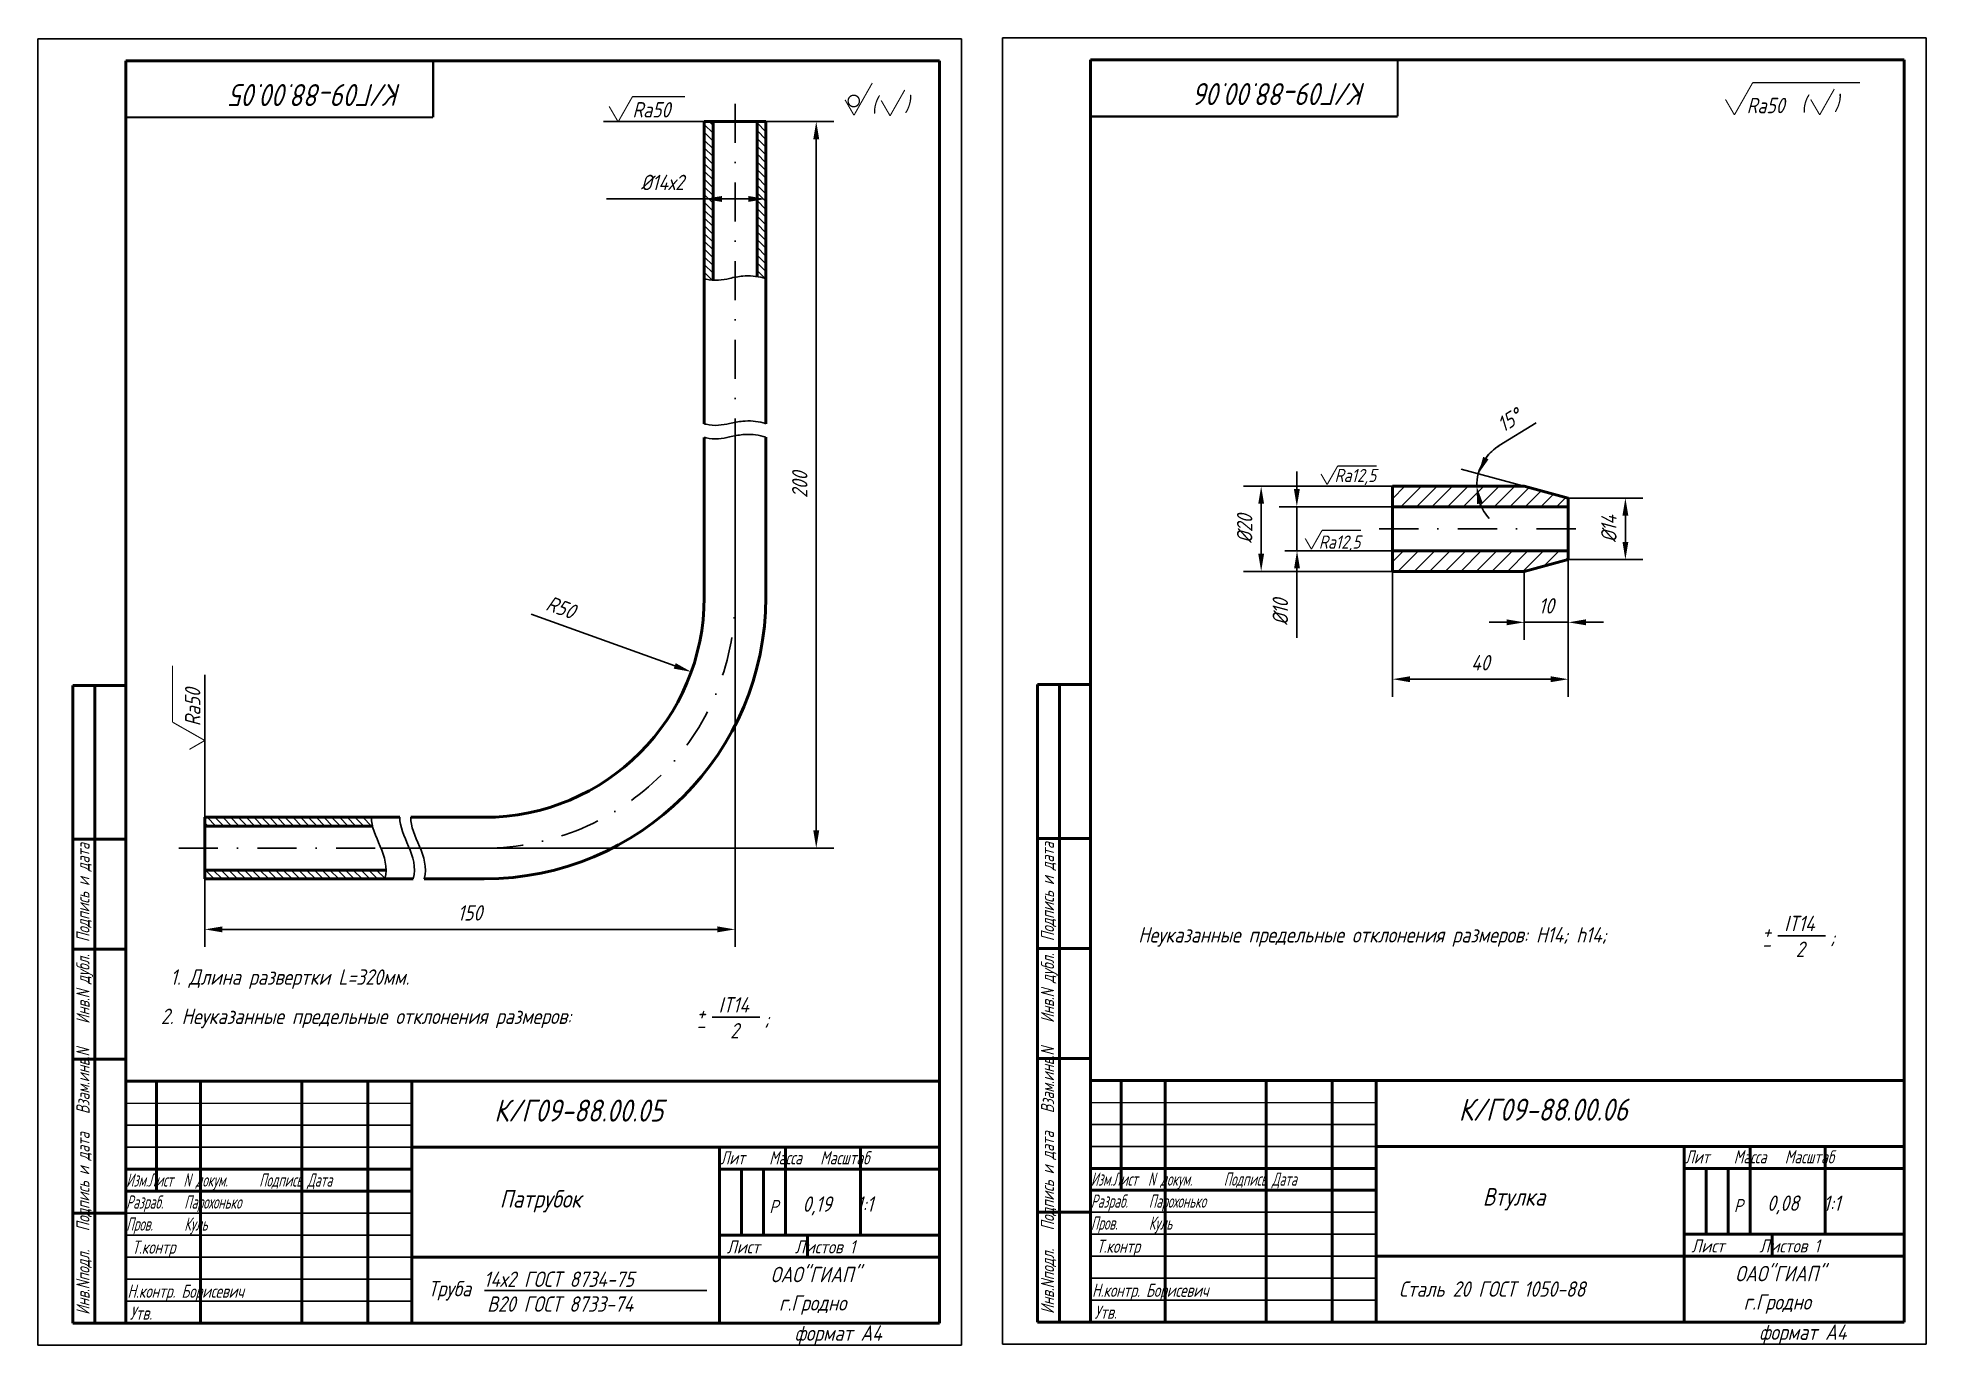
# Model space of a CAD drawing. Header units: inches. Extents: x 0 to 1925, y 0 to 841.
# Drawn here: x 1496.1 to 1925.4, y 8.9 to 306.1 of the extents above; entities that cross this region are included whole.
import ezdxf

# ---------------------------------------------------------------- set-up
doc = ezdxf.new("R2010")
doc.units = ezdxf.units.IN
doc.header["$LTSCALE"] = 0.7
doc.header["$MEASUREMENT"] = 0
doc.linetypes.add('DASHDOT', pattern=[25.4, 12.7, -6.35, 0, -6.35])
doc.linetypes.add('HIDDEN', pattern=[9.525, 6.35, -3.175])
doc.styles.add('ROMANC', font='romanc', dxfattribs={"width": 0.8, "oblique": 15, "height": 3.5})
doc.styles.get("Standard").update_dxf_attribs({"font": 'romand.shx', "width": 0.8, "oblique": 15, "height": 3.5})
doc.dimstyles.get("Standard").update_dxf_attribs({"dimtxt": 3.5, "dimasz": 4, "dimexe": 4, "dimexo": 0, "dimgap": 2, "dimtad": 1, "dimdec": 0, "dimdsep": 46, "dimtxsty": 'Standard', "dimcen": 0.09, "dimadec": 0, "dimazin": 0, "dimtfac": 1, "dimtdec": 0, "dimtmove": 0, "dimatfit": 3, "dimfxl": 0, "dimtolj": 1, "dimtzin": 0, "dimlwd": 25, "dimlwe": 25, "dimarcsym": 0})

msp = doc.modelspace()

# ---------------------------------------------------------------- texts
at = {"style": 'ROMANC', "oblique": 15, "width": 0.8}
for s, p in [('(', (1685.66, 289.16)), (')', (1693.15, 289.29)), ('(', (1896.96, 289.37)), (')', (1904.45, 289.51))]:
    msp.add_text(s, height=3.5, dxfattribs=at).set_placement(p)
at = {"lineweight": 35, "char_height": 5, "width": 116.2188, "attachment_point": 1, "rotation": 180}
for s, insert in [('К/Г09-88.00.05 ', (1578.84, 290.55)), ('К/Г09-88.00.06 ', (1798.1, 290.77))]:
    msp.add_mtext(s, dxfattribs=dict(at, insert=insert))
at = {"lineweight": 25, "attachment_point": 1}
for s, insert, char_height, width in [('Ra50', (1884.56, 292.42), 3.5, 29.1251), ('Ra50', (1631.28, 291.45), 3.5, 29.1251), ('Ra12,5', (1790.88, 208.08), 3, 25.3892), ('Ra12,5', (1787.3, 192.93), 3, 25.3892), (' Неуказанные предельные отклонения размеров: H14; h14; ', (1744.39, 103.9), 3.5, 158.004), ('+', (1888.15, 104.67), 3.5, 4.3989), ('IT14', (1893.1, 106.49), 3.5, 19.7907), ('-', (1887.92, 101.74), 3.5, 6.6548), ('2', (1895.71, 100.61), 3.5, 17.1446), (';', (1903.54, 103.33), 3.5, 9.0235), ('1. Длина развертки L=320мм.', (1526.26, 94.3), 3.5, 98.3226), ('IT14', (1650.86, 87.97), 3.5, 19.7907), ('2. Неуказанные предельные отклонения размеров:  ', (1524.1, 85.38), 3.5, 158.004), ('+', (1645.91, 86.15), 3.5, 4.3989), ('2', (1653.47, 82.09), 3.5, 17.1446), (';', (1661.3, 84.81), 3.5, 9.0235), ('-', (1645.68, 83.22), 3.5, 6.6548), ('{\\W0.7;Лит    Масса   Масштаб}', (1651.3, 52.97), 3, 48.3624), ('{\\W0.7;Лит    Масса   Масштаб}', (1870.56, 53.18), 3, 48.3624), ('{\\W0.6; Изм.Лист  N докум.      Подпись Дата\\P Разраб.    Парохонько\\P Пров.      Куль}', (1515.03, 47.91), 3, 75.9719), ('{\\W0.6; Изм.Лист  N докум.      Подпись Дата\\P Разраб.    Парохонько\\P Пров.      Куль}', (1734.29, 48.12), 3, 75.9719), ('Р', (1662.38, 41.89), 3, 4.7355), ('0,19   1:1', (1669.95, 42.69), 3.5, 30.5998), ('Р', (1881.64, 42.1), 3, 4.7355), ('0,08   1:1', (1889.21, 42.9), 3.5, 30.5998), ('{\\W0.7;Т.контр}', (1517.54, 32.65), 3, 65.7648), ('Лист     Листов 1', (1652.71, 32.72), 3, 49.4707), ('{\\W0.7;Т.контр}', (1736.8, 32.86), 3, 65.7648), ('Лист     Листов 1', (1871.97, 32.94), 3, 49.4707), ('{\\W0.7; Н.контр. Борисевич}', (1515.09, 22.64), 3, 40.546), ('Труба', (1584.84, 23.47), 3.5, 36.5786), ('14х2 ГОСТ 8734-75', (1597.5, 25.61), 3.5, 73.1572), ('{\\W0.7; Н.контр. Борисевич}', (1734.35, 22.85), 3, 40.546), ('Сталь 20 ГОСТ 1050-88', (1805.51, 23.38), 3.5, 67.3789), ('{\\W0.7;Утв.     }', (1517.03, 17.65), 3, 39.2217), ('В20 ГОСТ 8733-74', (1598.26, 19.97), 3.5, 72.5735), ('г.Гродно', (1664.6, 20.23), 3.5, 35.0627), ('{\\W0.7;Утв.     }', (1736.29, 17.86), 3, 39.2217), ('г.Гродно', (1883.86, 20.45), 3.5, 35.0627), ('формат А4', (1668.13, 13.37), 3.5, 32.7454), ('формат А4', (1887.39, 13.58), 3.5, 32.7454)]:
    msp.add_mtext(s, dxfattribs=dict(at, insert=insert, char_height=char_height, width=width))
at = {"lineweight": 25, "char_height": 3.5, "attachment_point": 5}
for s, insert in [('\\A1;%%C14х2', (1638.07, 273.18)), ('\\A1;150', (1594.33, 107.14))]:
    msp.add_mtext(s, dxfattribs=dict(at, insert=insert))
at = {"lineweight": 25, "char_height": 3.5, "attachment_point": 5, "rotation": 90}
for s, insert in [('\\A1;200', (1669.31, 204.44)), ('\\A1;%%C20', (1770.44, 194.45)), ('\\A1;%%C10', (1778.55, 175.54))]:
    msp.add_mtext(s, dxfattribs=dict(at, insert=insert))
at = {"lineweight": 25, "attachment_point": 1, "rotation": 90}
for s, insert, char_height, width in [('Ra50', (1529.57, 149.58), 3.5, 29.1251), ('{\\W0.7; Инв.Nподл.   Подпись и дата   Взам.инв.N    Инв.N дубл.  Подпись и дата}', (1504.87, 14.38), 3, 144.2887), ('{\\W0.7; Инв.Nподл.   Подпись и дата   Взам.инв.N    Инв.N дубл.  Подпись и дата}', (1724.13, 14.59), 3, 144.2887)]:
    msp.add_mtext(s, dxfattribs=dict(at, insert=insert, char_height=char_height, width=width))
at = {"lineweight": 35, "attachment_point": 1}
for s, insert, char_height, width in [('К/Г09-88.00.05', (1599.84, 64.7), 5, 116.2188), ('К/Г09-88.00.06', (1819.1, 64.91), 5, 116.2188), ('ОАО"ГИАП"', (1662.69, 26.68), 3.5, 36.171), ('ОАО"ГИАП"', (1881.95, 26.89), 3.5, 36.171)]:
    msp.add_mtext(s, dxfattribs=dict(at, insert=insert, char_height=char_height, width=width))
at = {"lineweight": 30, "char_height": 4, "width": 61.9449, "attachment_point": 1}
for s, insert in [('Патрубок ', (1601.12, 44.14)), ('Втулка ', (1824.56, 44.59))]:
    msp.add_mtext(s, dxfattribs=dict(at, insert=insert))

# ---------------------------------------------------------------- blocks, each defined once
blk = doc.blocks.new('*D294')
at = {"color": 0, "lineweight": 25}
blk.add_line((1608.22, 175.04), (1640.88, 163.28), dxfattribs=at)
blk.add_solid([(1641.11, 163.91), (1640.66, 162.66), (1644.65, 161.93)], dxfattribs=at)
at = {"layer": 'DEFPOINTS', "color": 0, "lineweight": 25}
for p in [(1597.6, 178.87), (1644.65, 161.93)]:
    blk.add_point(p, dxfattribs=at)
at = {"color": 0, "lineweight": 25, "insert": (1614.99, 176.59), "char_height": 3.5, "attachment_point": 5, "rotation": 340.2011}
blk.add_mtext('\\A1;R50', dxfattribs=at)
blk = doc.blocks.new('*D423')
at = {"color": 0, "lineweight": 25}
for p, q in [((1828.32, 213.35), (1836.72, 218.53)), ((1834, 204.13), (1819.67, 207.97))]:
    blk.add_line(p, q, dxfattribs=at)
for start, end in [(121.662, 165), (122.4436, 143.7218), (165, 180), (201.2782, 222.5564)]:
    blk.add_arc((1834, 204.13), 10.83, start, end, dxfattribs=at)
for points in [[(1825.87, 210.25), (1824.67, 210.83), (1823.54, 206.93)], [(1823.25, 200.07), (1824.56, 200.32), (1823.17, 204.13)]]:
    blk.add_solid(points, dxfattribs=at)
at = {"layer": 'DEFPOINTS', "color": 0, "lineweight": 25}
for p in [(1804.03, 204.13), (1823.21, 205.07), (1834, 204.13), (1834, 204.13), (1844, 201.45)]:
    blk.add_point(p, dxfattribs=at)
at = {"color": 0, "lineweight": 25, "insert": (1830.55, 219.13), "char_height": 3.5, "attachment_point": 5, "rotation": 31.662}
blk.add_mtext('\\A1;15°', dxfattribs=at)
blk = doc.blocks.new('*D424')
at = {"color": 0, "lineweight": 25}
for p, q in [((1844, 201.45), (1860.98, 201.45)), ((1856.98, 197.45), (1856.98, 191.46)), ((1844, 187.46), (1860.98, 187.46))]:
    blk.add_line(p, q, dxfattribs=at)
for points in [[(1856.32, 197.45), (1857.65, 197.45), (1856.98, 201.45)], [(1856.32, 191.46), (1857.65, 191.46), (1856.98, 187.46)]]:
    blk.add_solid(points, dxfattribs=at)
at = {"layer": 'DEFPOINTS', "color": 0, "lineweight": 25}
for p in [(1844, 201.45), (1844, 187.46), (1856.98, 187.46)]:
    blk.add_point(p, dxfattribs=at)
at = {"color": 0, "lineweight": 25, "insert": (1853.23, 194.45), "char_height": 3.5, "attachment_point": 5, "rotation": 90}
blk.add_mtext('\\A1;%%C14', dxfattribs=at)
blk = doc.blocks.new('*D425')
at = {"color": 0, "lineweight": 25}
for p, q in [((1834, 184.78), (1834, 169.19)), ((1844, 187.46), (1844, 169.19)), ((1830, 173.19), (1826, 173.19)), ((1844, 173.19), (1834, 173.19)), ((1848, 173.19), (1852, 173.19))]:
    blk.add_line(p, q, dxfattribs=at)
for points in [[(1830, 173.86), (1830, 172.52), (1834, 173.19)], [(1848, 173.86), (1848, 172.52), (1844, 173.19)]]:
    blk.add_solid(points, dxfattribs=at)
at = {"layer": 'DEFPOINTS', "color": 0, "lineweight": 25}
for p in [(1834, 184.78), (1844, 187.46), (1834, 173.19)]:
    blk.add_point(p, dxfattribs=at)
at = {"color": 0, "lineweight": 25, "insert": (1839, 176.94), "char_height": 3.5, "attachment_point": 5}
blk.add_mtext('\\A1;10', dxfattribs=at)
blk = doc.blocks.new('*D422')
at = {"color": 0, "lineweight": 25}
for p, q in [((1804.03, 184.78), (1804.03, 156.26)), ((1844, 187.46), (1844, 156.26)), ((1808.03, 160.26), (1840, 160.26))]:
    blk.add_line(p, q, dxfattribs=at)
for points in [[(1808.03, 160.93), (1808.03, 159.59), (1804.03, 160.26)], [(1840, 160.93), (1840, 159.59), (1844, 160.26)]]:
    blk.add_solid(points, dxfattribs=at)
at = {"layer": 'DEFPOINTS', "color": 0, "lineweight": 25}
for p in [(1804.03, 184.78), (1844, 187.46), (1844, 160.26)]:
    blk.add_point(p, dxfattribs=at)
at = {"color": 0, "lineweight": 25, "insert": (1824.02, 164.01), "char_height": 3.5, "attachment_point": 5}
blk.add_mtext('\\A1;40', dxfattribs=at)

# ---------------------------------------------------------------- dimensions: what is measured, and where the dimension line sits
at = {"lineweight": 25}
dim = msp.add_angular_dim_2l(base=(1823.21, 205.07), line1=((1834, 204.13), (1804.03, 204.13)), line2=((1844, 201.45), (1834, 204.13)), dimstyle='Standard', dxfattribs=at)
dim.commit()
dim.dimension.update_dxf_attribs({"geometry": '*D423', "text_midpoint": (1830.55, 219.13)})
dim = msp.add_linear_dim(base=(1856.98, 187.46), p1=(1844, 201.45), p2=(1844, 187.46), angle=90, text='%%C14', dimstyle='Standard', dxfattribs=at)
dim.commit()
dim.dimension.update_dxf_attribs({"geometry": '*D424', "text_midpoint": (1853.23, 194.45)})
for base, p1, p2, picture, middle in [((1844, 160.26), (1804.03, 184.78), (1844, 187.46), '*D422', (1824.02, 164.01)), ((1834, 173.19), (1844, 187.46), (1834, 184.78), '*D425', (1839, 176.94))]:
    dim = msp.add_linear_dim(base=base, p1=p1, p2=p2, dimstyle='Standard', dxfattribs=at)
    dim.commit()
    dim.dimension.update_dxf_attribs({"geometry": picture, "text_midpoint": middle})
dim = msp.add_radius_dim(center=(1597.6, 178.87), mpoint=(1644.65, 161.93), dimstyle='Standard', dxfattribs=at)
dim.commit()
dim.dimension.update_dxf_attribs({"geometry": '*D294', "text_midpoint": (1613.72, 173.06), "dimtype": 164})

# ---------------------------------------------------------------- hatches: boundary and pattern name
at = {"lineweight": 25}
h = msp.add_hatch(dxfattribs=at)
h.set_pattern_fill('ANSI31', color=256, scale=10, angle=90, style=0)
h.set_pattern_definition([(135, (-2919.1166, 787.2023), (-0.88388348, -0.88388348), [])])
h.paths.add_polyline_path([(1649.6, 269.43), (1647.6, 269.43), (1647.6, 265.43), (1647.6, 251.27, 0.005854), (1648.03, 251.17, 0.039188), (1649.6, 250.96)])
h.paths.add_polyline_path([(1661.6, 287.01), (1659.6, 287.01), (1659.6, 251.79, -0.02754), (1661, 251.49, -0.007414), (1661.6, 251.31)])
h.paths.add_polyline_path([(1649.6, 287.01), (1647.6, 287.01), (1647.6, 269.43), (1649.6, 269.43)])
edge = h.paths.add_edge_path()
edge.add_spline(control_points=[(1575.02, 114.87), (1575.2, 115.54), (1575.28, 116.21), (1575.28, 116.87)], knot_values=[29.152697, 29.152697, 29.152697, 29.152697, 30.972982, 30.972982, 30.972982, 30.972982], degree=3, periodic=0)
edge.add_line((1575.28, 116.87), (1534.07, 116.87))
edge.add_line((1534.07, 116.87), (1534.07, 114.87))
edge.add_line((1534.07, 114.87), (1575.02, 114.87))
edge = h.paths.add_edge_path()
edge.add_spline(control_points=[(1572.19, 126.87), (1572.02, 127.54), (1571.93, 128.21), (1571.96, 128.87)], knot_values=[16.89827, 16.89827, 16.89827, 16.89827, 19.106376, 19.106376, 19.106376, 19.106376], degree=3, periodic=0)
edge.add_line((1571.96, 128.87), (1534.07, 128.87))
edge.add_line((1534.07, 128.87), (1534.07, 126.87))
edge.add_line((1534.07, 126.87), (1572.19, 126.87))

# ---------------------------------------------------------------- linework, layer by layer
for p, q in [((1496.1, 305.86), (1496.1, 8.86)), ((1496.1, 305.86), (1706.1, 305.86)), ((1706.1, 305.86), (1706.1, 8.86)), ((1715.36, 306.07), (1715.36, 9.07)), ((1715.36, 306.07), (1925.36, 306.07)), ((1925.36, 306.07), (1925.36, 9.07)), ((1661.6, 287.01), (1647.6, 287.01)), ((1647.6, 287.01), (1647.6, 250.96)), ((1661.6, 287.01), (1647.6, 287.01)), ((1647.6, 287.01), (1661.6, 287.01)), ((1661.6, 287.01), (1661.6, 278.65)), ((1661.6, 258.65), (1661.6, 236.96)), ((1496.1, 8.86), (1706.1, 8.86)), ((1715.36, 9.07), (1925.36, 9.07))]:
    msp.add_line(p, q)
at = {"lineweight": 50}
for p, q in [((1516.1, 300.86), (1516.1, 13.86)), ((1516.1, 300.86), (1701.1, 300.86)), ((1701.1, 300.86), (1701.1, 13.86)), ((1735.36, 301.07), (1735.36, 14.07)), ((1735.36, 301.07), (1920.36, 301.07)), ((1920.36, 301.07), (1920.36, 14.07)), ((1647.6, 287.01), (1647.6, 218.29)), ((1647.6, 287.01), (1661.6, 287.01)), ((1649.6, 287.01), (1649.6, 250.96)), ((1659.6, 287.01), (1659.6, 251.79)), ((1661.6, 287.01), (1661.6, 218.34)), ((1647.6, 215.23), (1647.6, 178.87)), ((1661.6, 215.28), (1661.6, 178.87)), ((1804.03, 204.13), (1804.03, 184.78)), ((1834, 204.13), (1804.03, 204.13)), ((1844, 201.45), (1834, 204.13)), ((1804.03, 199.46), (1844, 199.46)), ((1804.03, 189.46), (1844, 189.46)), ((1834, 184.78), (1804.03, 184.78)), ((1844, 187.46), (1834, 184.78)), ((1504.1, 158.86), (1504.1, 13.86)), ((1504.1, 158.86), (1516.1, 158.86)), ((1509.1, 158.86), (1509.1, 13.86)), ((1723.36, 159.07), (1723.36, 14.07)), ((1723.36, 159.07), (1735.36, 159.07)), ((1728.36, 159.07), (1728.36, 14.07)), ((1534.07, 128.87), (1571.96, 128.87)), ((1534.07, 128.87), (1578.41, 128.87)), ((1580.89, 128.87), (1597.6, 128.87)), ((1534.07, 126.87), (1572.19, 126.87)), ((1504.1, 123.86), (1516.1, 123.86)), ((1723.36, 124.07), (1735.36, 124.07)), ((1534.07, 116.87), (1575.28, 116.87)), ((1534.07, 114.87), (1575.02, 114.87)), ((1534.07, 114.87), (1581.47, 114.87)), ((1583.96, 114.87), (1597.6, 114.87)), ((1504.1, 98.86), (1516.1, 98.86)), ((1723.36, 99.07), (1735.36, 99.07)), ((1504.1, 73.86), (1516.1, 73.86)), ((1723.36, 74.07), (1735.36, 74.07)), ((1516.1, 68.86), (1701.1, 68.86)), ((1523.1, 68.86), (1523.1, 43.86)), ((1533.1, 68.86), (1533.1, 13.86)), ((1556.1, 68.86), (1556.1, 13.86)), ((1571.1, 68.86), (1571.1, 13.86)), ((1581.1, 68.86), (1581.1, 13.86)), ((1735.36, 69.07), (1920.36, 69.07)), ((1742.36, 69.07), (1742.36, 44.07)), ((1752.36, 69.07), (1752.36, 14.07)), ((1775.36, 69.07), (1775.36, 14.07)), ((1790.36, 69.07), (1790.36, 14.07)), ((1800.36, 69.07), (1800.36, 14.07)), ((1651.1, 53.86), (1651.1, 13.86)), ((1666.1, 53.86), (1666.1, 33.86)), ((1683.1, 53.86), (1683.1, 33.86)), ((1870.36, 54.07), (1870.36, 14.07)), ((1885.36, 54.07), (1885.36, 34.07)), ((1902.36, 54.07), (1902.36, 34.07)), ((1516.1, 48.86), (1581.1, 48.86)), ((1651.1, 48.86), (1701.1, 48.86)), ((1656.1, 48.86), (1656.1, 33.86)), ((1661.1, 48.86), (1661.1, 33.86)), ((1735.36, 49.07), (1800.36, 49.07)), ((1870.36, 49.07), (1920.36, 49.07)), ((1875.36, 49.07), (1875.36, 34.07)), ((1880.36, 49.07), (1880.36, 34.07)), ((1516.1, 43.86), (1581.1, 43.86)), ((1735.36, 44.07), (1800.36, 44.07)), ((1504.1, 38.86), (1516.1, 38.86)), ((1723.36, 39.07), (1735.36, 39.07)), ((1651.1, 33.86), (1701.1, 33.86)), ((1671.1, 33.86), (1671.1, 28.86)), ((1870.36, 34.07), (1920.36, 34.07)), ((1890.36, 34.07), (1890.36, 29.07)), ((1504.1, 13.86), (1701.1, 13.86)), ((1723.36, 14.07), (1920.36, 14.07))]:
    msp.add_line(p, q, dxfattribs=at)
at = {"linetype": 'DASHDOT'}
for p, q in [((1654.6, 291.06), (1654.6, 178.87)), ((1801.03, 194.46), (1847.28, 194.46)), ((1528.18, 121.87), (1597.6, 121.87))]:
    msp.add_line(p, q, dxfattribs=at)
at = {"lineweight": 25}
for p, q in [((1624.71, 287.01), (1648.6, 287.01)), ((1647.6, 287.01), (1647.6, 265.43)), ((1661.6, 287.01), (1661.6, 265.43)), ((1661.6, 287.01), (1677.06, 287.01)), ((1673.06, 283.01), (1673.06, 125.87)), ((1625.36, 269.43), (1657.6, 269.43)), ((1654.6, 215.61), (1654.6, 99.39)), ((1782.3, 203.46), (1782.3, 207.46)), ((1804.03, 204.13), (1770.19, 204.13)), ((1804.03, 201.29), (1806.87, 204.13)), ((1805.95, 199.46), (1810.62, 204.13)), ((1809.49, 199.46), (1814.04, 204.01)), ((1813.02, 199.46), (1817.69, 204.13)), ((1816.56, 199.46), (1821.23, 204.13)), ((1820.09, 199.46), (1824.77, 204.13)), ((1823.63, 199.46), (1828.3, 204.13)), ((1827.16, 199.46), (1831.84, 204.13)), ((1830.7, 199.46), (1835.08, 203.84)), ((1834.23, 199.46), (1837.87, 203.09)), ((1837.77, 199.46), (1840.66, 202.34)), ((1774.19, 200.13), (1774.19, 188.78)), ((1804.03, 199.46), (1778.3, 199.46)), ((1782.3, 199.46), (1782.3, 189.46)), ((1814, 199.46), (1812, 199.46)), ((1841.31, 199.46), (1843.45, 201.6)), ((1804.03, 189.46), (1779.6, 189.46)), ((1804.03, 186.96), (1806.53, 189.46)), ((1805.28, 184.78), (1809.96, 189.46)), ((1808.95, 184.78), (1813.63, 189.46)), ((1810.03, 189.39), (1810.09, 189.46)), ((1814, 189.46), (1810.03, 189.46)), ((1812.48, 184.78), (1817.16, 189.46)), ((1816.02, 184.78), (1820.7, 189.46)), ((1819.56, 184.78), (1824.23, 189.46)), ((1823.09, 184.78), (1827.77, 189.46)), ((1826.63, 184.78), (1831.31, 189.46)), ((1830.16, 184.78), (1834.84, 189.46)), ((1833.7, 184.78), (1838.38, 189.46)), ((1838.42, 185.96), (1841.91, 189.46)), ((1804.03, 184.78), (1770.19, 184.78)), ((1782.3, 185.46), (1782.3, 169.63)), ((1843.25, 187.25), (1844, 188.01)), ((1534.07, 128.87), (1534.07, 161.22)), ((1534.07, 128.87), (1534.07, 114.87)), ((1574.1, 121.87), (1677.06, 121.87)), ((1534.07, 114.87), (1534.07, 99.39)), ((1650.6, 103.39), (1538.07, 103.39)), ((1891.65, 101.96), (1902.48, 101.96)), ((1649.41, 83.45), (1660.24, 83.45)), ((1516.1, 58.86), (1581.1, 58.86)), ((1735.36, 59.07), (1800.36, 59.07)), ((1516.1, 53.86), (1581.1, 53.86)), ((1735.36, 54.07), (1800.36, 54.07)), ((1516.1, 38.86), (1581.1, 38.86)), ((1735.36, 39.07), (1800.36, 39.07)), ((1516.1, 33.86), (1581.1, 33.86)), ((1735.36, 34.07), (1800.36, 34.07)), ((1516.1, 28.86), (1581.1, 28.86)), ((1735.36, 29.07), (1800.36, 29.07)), ((1516.1, 23.86), (1581.1, 23.86)), ((1735.36, 24.07), (1800.36, 24.07)), ((1516.1, 18.86), (1581.1, 18.86)), ((1597.62, 21.29), (1648.21, 21.29)), ((1735.36, 19.07), (1800.36, 19.07))]:
    msp.add_line(p, q, dxfattribs=at)
at = {"linetype": 'HIDDEN', "lineweight": 25}
for p, q in [((1647.6, 278.52), (1647.6, 258.74)), ((1661.6, 278.73), (1661.6, 258.16))]:
    msp.add_line(p, q, dxfattribs=at)
at = {"linetype": 'Continuous', "lineweight": 50}
for p, q in [((1844, 201.46), (1844, 187.46)), ((1534.07, 128.87), (1534.07, 114.87))]:
    msp.add_line(p, q, dxfattribs=at)
at = {"lineweight": 15}
for p, q in [((1516.1, 63.86), (1581.1, 63.86)), ((1735.36, 64.07), (1800.36, 64.07))]:
    msp.add_line(p, q, dxfattribs=at)
at = {"color": 1, "lineweight": 50}
for p, q in [((1581.1, 53.86), (1701.1, 53.86)), ((1800.36, 54.07), (1920.36, 54.07)), ((1581.1, 28.86), (1701.1, 28.86)), ((1800.36, 29.07), (1920.36, 29.07))]:
    msp.add_line(p, q, dxfattribs=at)
for points, const_width in [([(1585.96, 287.97), (1585.96, 300.97)], 0.5), ([(1805.22, 288.19), (1805.22, 301.19)], 0.5), ([(1628.03, 286.96), (1631.29, 292.71)], 0.25), ([(1631.29, 292.71), (1643.22, 292.71)], 0.3), ([(1679.61, 291.96), (1681.64, 288.46)], 0.25), ([(1681.64, 288.46), (1685.8, 295.8)], 0.25), ([(1687.81, 291.83), (1689.84, 288.33)], 0.25), ([(1689.84, 288.33), (1693.18, 294.21)], 0.25), ([(1879.74, 292.04), (1881.77, 288.54)], 0.25), ([(1881.77, 288.54), (1885.93, 295.88)], 0.25), ([(1885.93, 295.88), (1910.3, 295.88)], 0.3), ([(1899.11, 292.04), (1901.15, 288.54)], 0.25), ([(1901.15, 288.54), (1904.48, 294.43)], 0.25), ([(1515.96, 287.97), (1585.96, 287.97)], 0.5), ([(1625.99, 290.46), (1628.03, 286.96)], 0.25), ([(1735.22, 288.19), (1805.22, 288.19)], 0.5), ([(1787.79, 206.92), (1789.19, 204.51)], 0.25), ([(1789.19, 204.51), (1791.61, 208.76)], 0.25), ([(1791.61, 208.76), (1800.48, 208.76)], 0.3), ([(1785.61, 189.82), (1788.02, 194.07)], 0.25), ([(1788.02, 194.07), (1796.89, 194.07)], 0.3), ([(1784.21, 192.24), (1785.61, 189.82)], 0.25), ([(1526.73, 150.5), (1526.73, 163.37)], 0.3), ([(1534.07, 146.33), (1526.73, 150.5)], 0.25), ([(1530.57, 144.3), (1534.07, 146.33)], 0.25)]:
    msp.add_lwpolyline(points, dxfattribs=dict(const_width=const_width))
at = {"const_width": 0.3}
for points in [[(1682.86, 291.7, 1.02775), (1680.31, 291.7, 1.02775)], [(1682.86, 291.7, -1.02775), (1680.31, 291.7, -1.02775)]]:
    msp.add_lwpolyline(points, format="xyb", dxfattribs=at)
for points in [[(1647.6, 251.27, 0.005854), (1648.03, 251.17, 0.069654), (1650.83, 250.97, 0.045006), (1653.36, 251.37, -0.037919), (1656.35, 251.89, -0.090658), (1661, 251.49, -0.007414), (1661.6, 251.31)], [(1647.6, 218.29, 0.005854), (1648.03, 218.2, 0.069654), (1650.83, 217.99, 0.045006), (1653.36, 218.4, -0.037919), (1656.35, 218.91, -0.090658), (1661, 218.52, -0.007414), (1661.6, 218.34)], [(1647.6, 215.23, 0.005854), (1648.03, 215.13, 0.069654), (1650.83, 214.93, 0.045006), (1653.36, 215.33, -0.037919), (1656.35, 215.85, -0.090658), (1661, 215.45, -0.007414), (1661.6, 215.28)]]:
    msp.add_lwpolyline(points, format="xyb")
at = {"lineweight": 50}
for radius in [50, 64]:
    msp.add_arc((1597.6, 178.87), radius, 270, 0, dxfattribs=at)
at = {"linetype": 'DASHDOT', "lineweight": 25}
msp.add_arc((1597.6, 178.87), 57, 270, 0, dxfattribs=at)
at = {"lineweight": 25}
for points in [[(1571.96, 128.87), (1571.79, 124.68), (1576.4, 120.1), (1575.02, 114.87)], [(1578.41, 128.87), (1578.24, 124.68), (1582.86, 120.1), (1581.47, 114.87)], [(1580.89, 128.87), (1580.72, 124.68), (1585.34, 120.1), (1583.96, 114.87)]]:
    msp.add_open_spline(points, degree=3, dxfattribs=at)
for points in [[(1672.39, 283.01), (1673.73, 283.01), (1673.06, 287.01)], [(1651.6, 270.1), (1651.6, 268.76), (1647.6, 269.43)], [(1657.6, 270.1), (1657.6, 268.76), (1661.6, 269.43)], [(1773.53, 200.13), (1774.86, 200.13), (1774.19, 204.13)], [(1781.64, 203.46), (1782.97, 203.46), (1782.3, 199.46)], [(1781.68, 185.46), (1783.01, 185.46), (1782.34, 189.46)], [(1773.53, 188.78), (1774.86, 188.78), (1774.19, 184.78)], [(1672.39, 125.87), (1673.73, 125.87), (1673.06, 121.87)], [(1538.07, 104.06), (1538.07, 102.72), (1534.07, 103.39)], [(1650.6, 104.06), (1650.6, 102.72), (1654.6, 103.39)]]:
    msp.add_solid(points, dxfattribs=at)
at = {"layer": 'DEFPOINTS', "color": 0, "linetype": 'ByBlock'}
for p in [(1648.59, 286.58), (1534.45, 160.15)]:
    msp.add_point(p, dxfattribs=at)

msp.set_redraw_order([(e.dxf.handle, doc.entitydb.next_handle()) for e in msp.query("TEXT MTEXT ATTDEF DIMENSION ARC_DIMENSION")])  # texts and dimensions are drawn at this point

doc.saveas('drawing.dxf')
